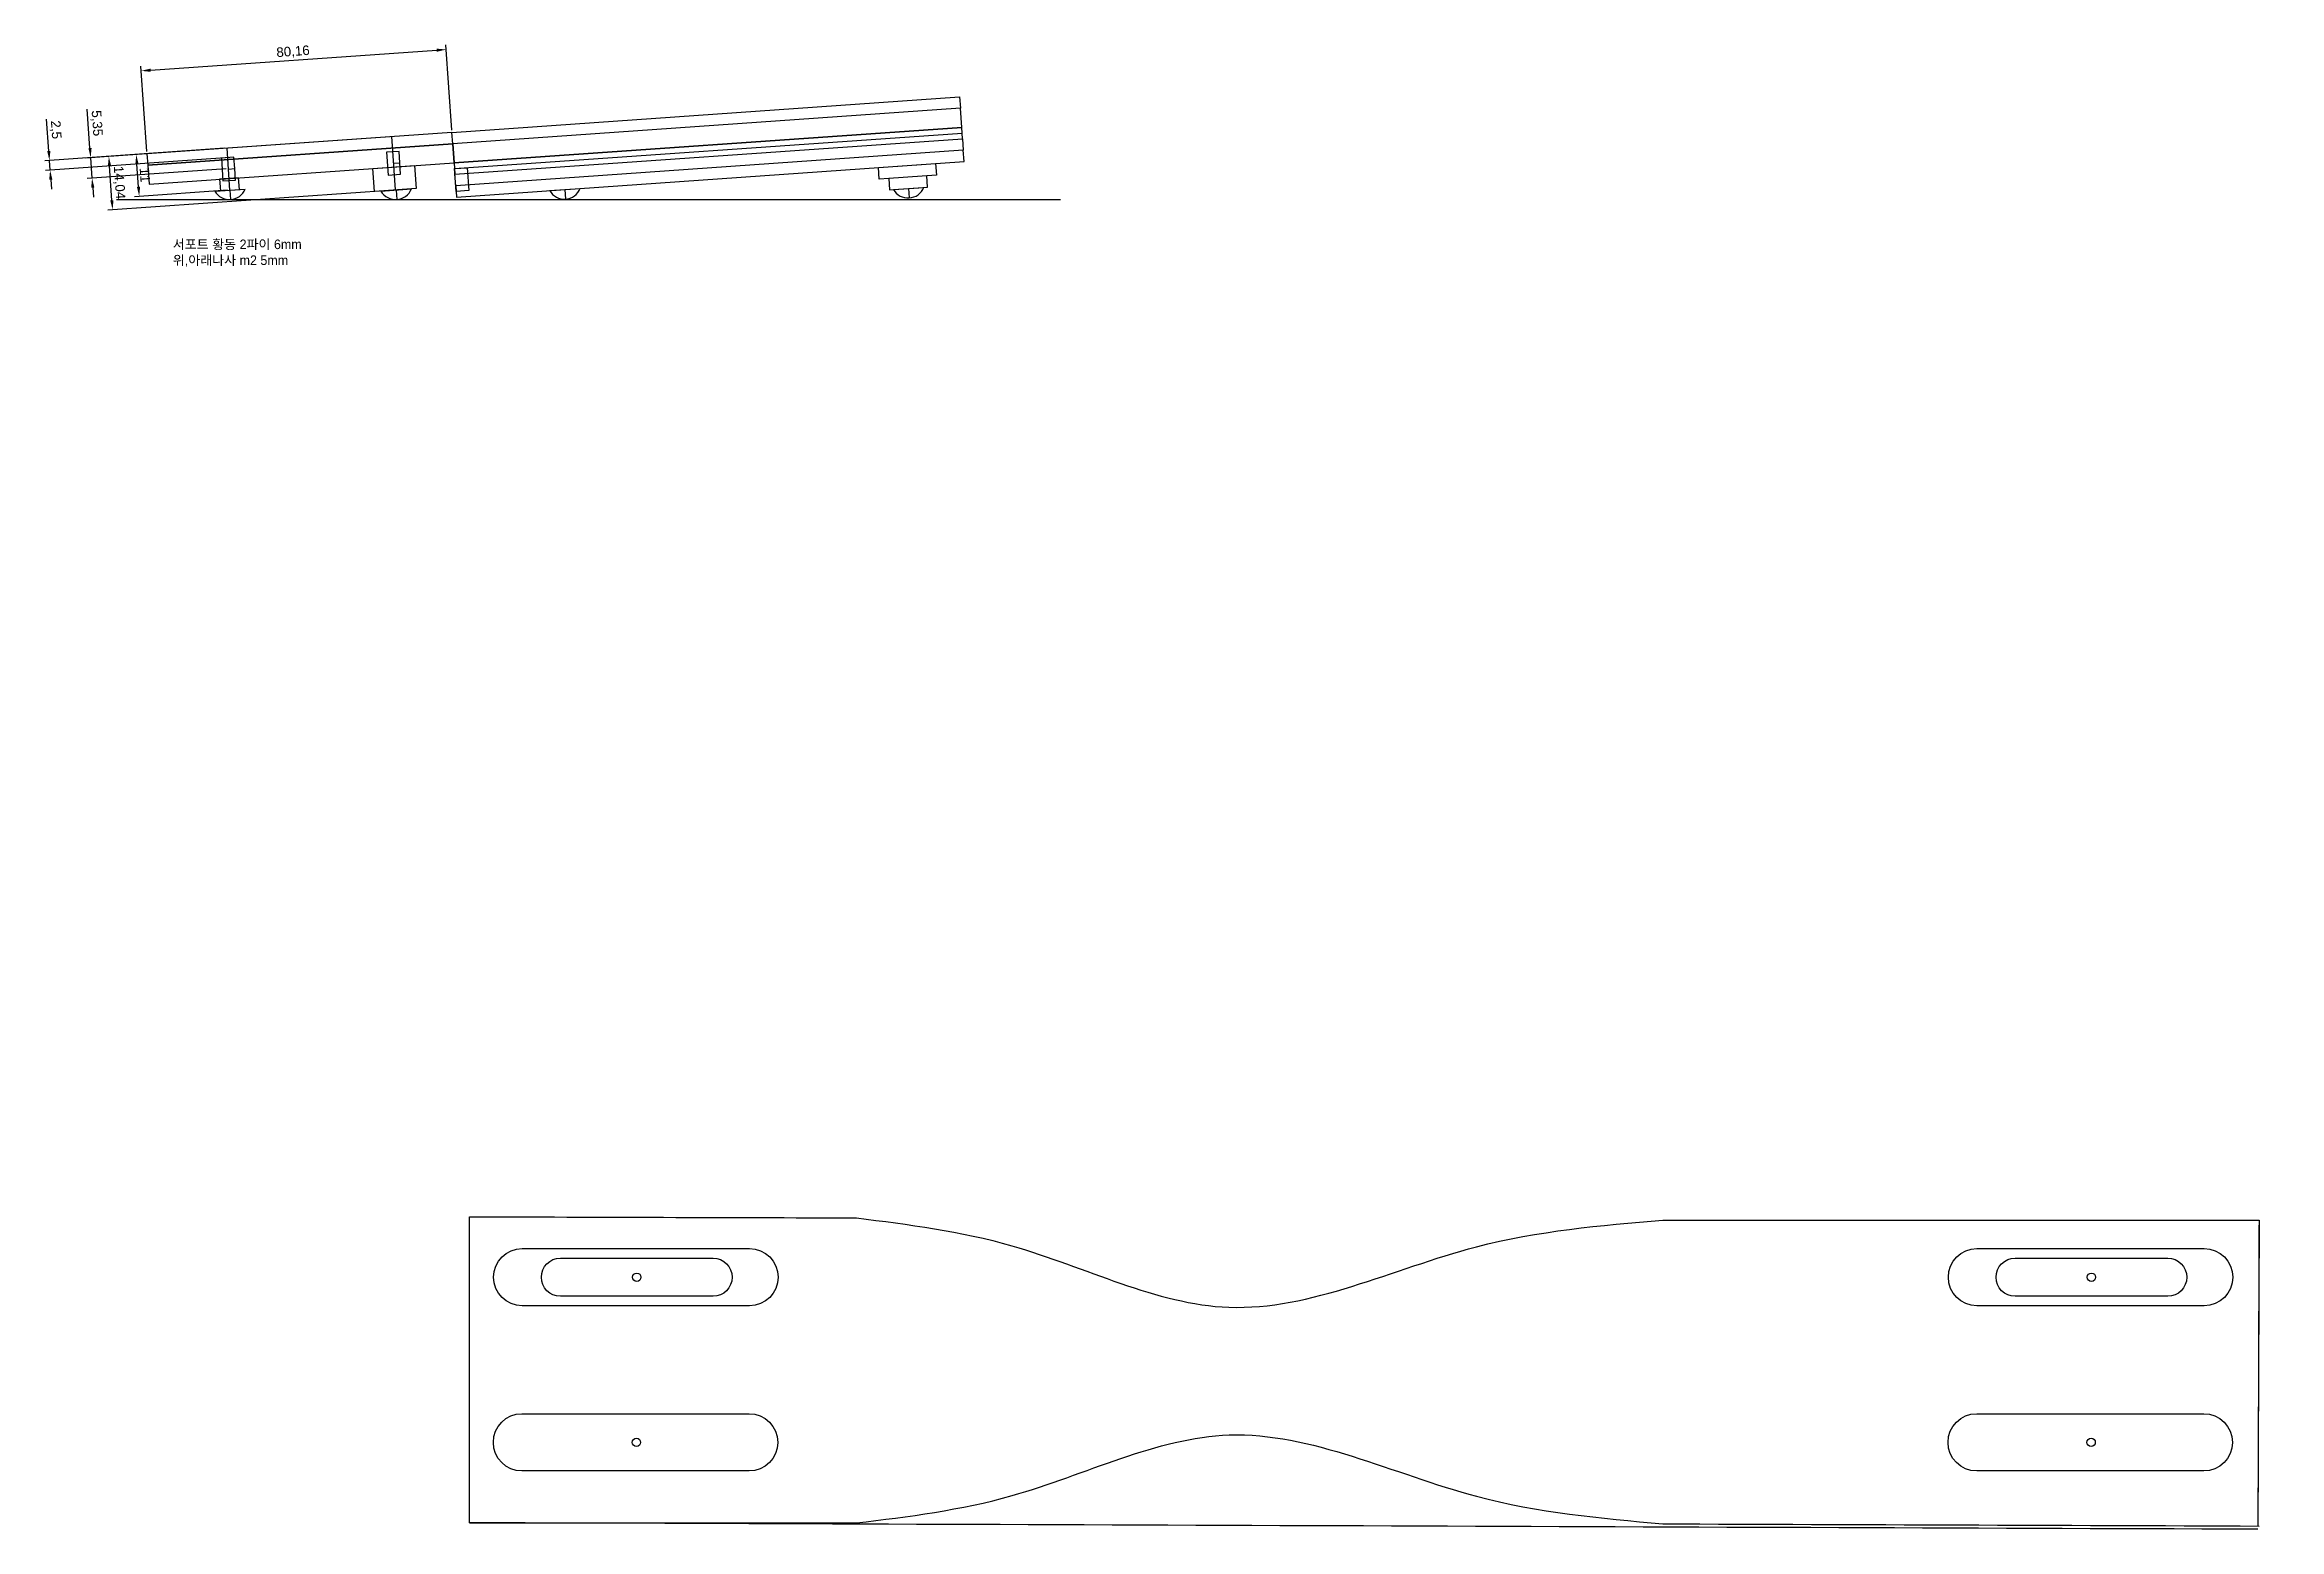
# Model space of a CAD drawing. Header units: millimetres. Extents: x 46 to 4458, y 59 to 1499.
# Drawn here: x 977 to 1563, y 389 to 778 of the extents above; entities that cross this region are included whole.
import ezdxf

# ---------------------------------------------------------------- set-up
doc = ezdxf.new("R2010")
doc.units = ezdxf.units.MM
doc.styles.get("Standard").update_dxf_attribs({"font": 'arial.ttf'})
doc.dimstyles.new('ISO-25', dxfattribs={"dimtxt": 2.5, "dimasz": 2.5, "dimexe": 1.25, "dimexo": 0.625, "dimtad": 1, "dimtxsty": 'Standard', "dimcen": 2.5, "dimadec": 0, "dimazin": 0, "dimtfac": 1, "dimtmove": 0, "dimatfit": 3, "dimfxl": 1, "dimarcsym": 0})

msp = doc.modelspace()

# ---------------------------------------------------------------- texts
at = {"insert": (1010.764, 726.50144), "char_height": 2.5, "attachment_point": 1}
msp.add_mtext_dynamic_manual_height_columns('{\\fGulim|b0|i0|c129|p50;서포트 황동 2파이 6mm \\P위,아래나사 m2 5mm}', width=38.6684814, gutter_width=12.5, heights=[0], dxfattribs=at)

# ---------------------------------------------------------------- blocks, each defined once
blk = doc.blocks.new('*D14')
at = {"color": 0, "lineweight": -2, "transparency": 16777216}
for p, q in [((1004.94, 770.87), (1079.92, 776.11)), ((1083.89, 755.19), (1082.33, 777.53)), ((1003.92, 749.6), (1002.36, 771.94))]:
    blk.add_line(p, q, dxfattribs=at)
at = {"color": 0, "transparency": 16777216}
for points in [[(1079.89, 776.52), (1079.95, 775.69), (1082.41, 776.28)], [(1004.91, 771.28), (1004.97, 770.45), (1002.45, 770.69)]]:
    blk.add_solid(points, dxfattribs=at)
at = {"layer": 'Defpoints', "color": 0, "transparency": 16777216}
for p in [(1082.41, 776.28), (1083.93, 754.57), (1003.97, 748.98)]:
    blk.add_point(p, dxfattribs=at)
at = {"color": 0, "transparency": 16777216, "insert": (1042.28, 775.61), "char_height": 2.5, "attachment_point": 5, "rotation": 4}
blk.add_mtext('80,16', dxfattribs=at)
blk = doc.blocks.new('*D16')
at = {"color": 0, "lineweight": -2, "transparency": 16777216}
for p, q in [((1024.34, 750.4), (999.93, 748.7)), ((1001.77, 740.3), (1001.35, 746.29)), ((1025.11, 739.43), (1000.7, 737.72))]:
    blk.add_line(p, q, dxfattribs=at)
at = {"color": 0, "transparency": 16777216}
for points in [[(1001.77, 746.32), (1000.94, 746.26), (1001.18, 748.78)], [(1002.19, 740.33), (1001.36, 740.27), (1001.95, 737.81)]]:
    blk.add_solid(points, dxfattribs=at)
at = {"layer": 'Defpoints', "color": 0, "transparency": 16777216}
for p in [(1024.96, 750.45), (1001.18, 748.78), (1025.73, 739.47)]:
    blk.add_point(p, dxfattribs=at)
at = {"color": 0, "transparency": 16777216, "insert": (1003.44, 743.43), "char_height": 2.5, "attachment_point": 5, "rotation": 274}
blk.add_mtext('11', dxfattribs=at)
blk = doc.blocks.new('*D17')
at = {"color": 0, "lineweight": -2, "transparency": 16777216}
for p, q in [((1067.7, 753.43), (992.74, 748.19)), ((994.79, 736.77), (994.16, 745.79)), ((1068.68, 739.43), (993.72, 734.19))]:
    blk.add_line(p, q, dxfattribs=at)
at = {"color": 0, "transparency": 16777216}
for points in [[(994.58, 745.82), (993.75, 745.76), (993.99, 748.28)], [(995.21, 736.8), (994.38, 736.74), (994.97, 734.28)]]:
    blk.add_solid(points, dxfattribs=at)
at = {"layer": 'Defpoints', "color": 0, "transparency": 16777216}
for p in [(1068.32, 753.48), (993.99, 748.28), (1069.3, 739.48)]:
    blk.add_point(p, dxfattribs=at)
at = {"color": 0, "transparency": 16777216, "insert": (996.6, 741.43), "char_height": 2.5, "attachment_point": 5, "rotation": 274}
blk.add_mtext('14,04', dxfattribs=at)
blk = doc.blocks.new('*D18')
at = {"color": 0, "lineweight": -2, "transparency": 16777216}
for p, q in [((989.05, 750.44), (988.33, 760.68)), ((1024.34, 750.4), (987.98, 747.86)), ((1024.71, 745.06), (988.35, 742.52)), ((989.6, 742.61), (989.23, 747.95)), ((989.77, 740.11), (989.95, 737.62))]:
    blk.add_line(p, q, dxfattribs=at)
at = {"color": 0, "transparency": 16777216}
for points in [[(989.47, 750.47), (988.64, 750.41), (989.23, 747.95)], [(990.19, 740.14), (989.36, 740.08), (989.6, 742.61)]]:
    blk.add_solid(points, dxfattribs=at)
at = {"layer": 'Defpoints', "color": 0, "transparency": 16777216}
for p in [(1024.96, 750.45), (989.23, 747.95), (1025.34, 745.1)]:
    blk.add_point(p, dxfattribs=at)
at = {"color": 0, "transparency": 16777216, "insert": (990.73, 756.96), "char_height": 2.5, "attachment_point": 5, "rotation": 274}
blk.add_mtext('5,35', dxfattribs=at)
blk = doc.blocks.new('*D19')
at = {"color": 0, "lineweight": -2, "transparency": 16777216}
for p, q in [((978.25, 749.69), (977.67, 758.03)), ((1024.34, 750.4), (977.18, 747.1)), ((1024.51, 747.91), (977.35, 744.61)), ((978.6, 744.7), (978.43, 747.19)), ((978.77, 742.2), (978.95, 739.71))]:
    blk.add_line(p, q, dxfattribs=at)
at = {"color": 0, "transparency": 16777216}
for points in [[(978.67, 749.72), (977.84, 749.66), (978.43, 747.19)], [(979.19, 742.23), (978.36, 742.18), (978.6, 744.7)]]:
    blk.add_solid(points, dxfattribs=at)
at = {"layer": 'Defpoints', "color": 0, "transparency": 16777216}
for p in [(1024.96, 750.45), (978.43, 747.19), (1025.14, 747.95)]:
    blk.add_point(p, dxfattribs=at)
at = {"color": 0, "transparency": 16777216, "insert": (979.99, 755.25), "char_height": 2.5, "attachment_point": 5, "rotation": 274}
blk.add_mtext('2,5', dxfattribs=at)

# ---------------------------------------------------------------- dimensions: what is measured, and where the dimension line sits
for p1, p2, distance, picture, middle in [((1003.96682, 748.97812), (1083.93155, 754.5698), 21.7658, '*D14', (1042.28248, 775.60894)), ((1025.13659, 747.95235), (1024.9622, 750.44626), 46.65011, '*D19', (979.99467, 755.25264)), ((1025.33573, 745.10465), (1024.9622, 750.44626), 35.82425, '*D18', (990.7279, 756.95536)), ((1069.30049, 739.47696), (1068.32143, 753.47823), 74.51442, '*D17', (996.60026, 741.42813)), ((1025.72953, 739.47305), (1024.9622, 750.44626), 23.84214, '*D16', (1003.43734, 743.42766))]:
    dim = msp.add_aligned_dim(p1=p1, p2=p2, distance=distance, dimstyle='ISO-25')
    dim.commit()
    dim.dimension.update_dxf_attribs({"geometry": picture, "text_midpoint": middle})

# ---------------------------------------------------------------- linework, layer by layer
for p, q in [((1021.74483, 739.1783), (1029.72534, 739.73636)), ((1025.73509, 739.45733), (1025.90948, 736.96342)), ((1065.31024, 739.19793), (1073.29075, 739.75598)), ((1069.30049, 739.47696), (1069.47488, 736.98304)), ((1109.53129, 739.31839), (1117.51181, 739.87645)), ((1113.52155, 739.59742), (1113.69594, 737.10351)), ((1199.61737, 739.60317), (1207.59789, 740.16123)), ((1203.60763, 739.8822), (1203.78202, 737.38829)), ((996.0428, 736.96342), (1243.44664, 736.96342))]:
    msp.add_line(p, q)
for points in [[(1217.19368, 760.88107), (1084.14082, 751.57711), (1083.93155, 754.5698), (1216.98441, 763.87376)], [(1084.4896, 746.58929), (1217.54247, 755.89325), (1217.19368, 760.88107), (1084.14082, 751.57711)]]:
    msp.add_lwpolyline(points, close=True)
for points in [[(1217.73401, 752.89932), (1217.52474, 755.89201), (1084.4896, 746.58929), (1084.69887, 743.59659)], [(1083.93155, 754.5698), (1003.96682, 748.97812), (1004.17609, 745.98543), (1084.14082, 751.57711), (1083.93155, 754.5698)], [(1004.17609, 745.98543), (1004.52487, 740.99761), (1084.4896, 746.58929), (1084.14082, 751.57711), (1004.17609, 745.98543)], [(1025.72953, 739.47305), (1024.9622, 750.44626)], [(1069.10129, 739.49858), (1068.1247, 753.46448)], [(1084.90814, 740.6039), (1084.69887, 743.59659), (1217.73401, 752.89932), (1217.94328, 749.90662)], [(1218.15255, 746.91393), (1217.94328, 749.90662), (1084.90814, 740.6039), (1085.11741, 737.61121), (1218.15255, 746.91393)], [(1025.34586, 744.95966), (1026.99185, 745.07476), (1026.78258, 748.06745), (1023.49061, 747.83725), (1023.90915, 741.85187), (1027.20111, 742.08206), (1026.99185, 745.07476)], [(1074.14931, 745.86622), (1074.56785, 739.88084), (1063.63473, 739.11632), (1063.21619, 745.1017), (1074.14931, 745.86622)], [(1068.613, 746.48153), (1070.25898, 746.59663), (1070.04971, 749.58932), (1066.75775, 749.35912), (1067.17628, 743.37374), (1070.46825, 743.60393), (1070.25898, 746.59663)], [(1198.41054, 742.52611), (1195.91663, 742.35172), (1195.70736, 745.34441), (1210.67082, 746.39076), (1210.88009, 743.39807), (1198.41054, 742.52611)], [(1023.02635, 742.29136), (1023.23561, 739.29866), (1028.22344, 739.64745), (1028.01417, 742.64014), (1023.02635, 742.29136)], [(1198.41054, 742.52611), (1198.61981, 739.53342), (1208.59545, 740.23098), (1208.38618, 743.22368), (1198.41054, 742.52611)], [(1088.48237, 390.3465), (1088.48237, 470.50759)], [(1557.55549, 469.64611), (1557.26105, 389.48611)]]:
    msp.add_lwpolyline(points)
at = {"color": 2}
msp.add_lwpolyline([(1084.4896, 746.58929), (1084.59424, 745.09294), (1217.62938, 754.39566), (1217.52474, 755.89201), (1084.4896, 746.58929)], dxfattribs=at)
at = {"color": 3}
msp.add_lwpolyline([(1084.59424, 745.09294), (1087.8862, 745.32314), (1088.30474, 739.33775), (1085.01278, 739.10755), (1084.59424, 745.09294)], dxfattribs=at)
for points in [[(1102.34918, 462.15759), (1161.89323, 462.15759, -1), (1161.89323, 447.15759), (1102.34918, 447.15759, -1)], [(1112.34918, 459.65759), (1152.34918, 459.65759, -1), (1152.34918, 449.65759), (1112.34918, 449.65759, -1)], [(1483.63362, 462.15759), (1543.17767, 462.15759, -1), (1543.17767, 447.15759), (1483.63362, 447.15759, -1)], [(1493.63362, 459.65759), (1533.63362, 459.65759, -1), (1533.63362, 449.65759), (1493.63362, 449.65759, -1)], [(1102.26973, 418.8965), (1161.81378, 418.8965, -1), (1161.81378, 403.8965), (1102.26973, 403.8965, -1)], [(1483.55417, 418.8965), (1543.09822, 418.8965, -1), (1543.09822, 403.8965), (1483.55417, 403.8965, -1)]]:
    msp.add_lwpolyline(points, format="xyb", close=True)
for centre in [(1132.34918, 454.65759), (1513.63362, 454.65759), (1132.26973, 411.3965), (1513.55417, 411.3965)]:
    msp.add_circle(centre, 1.1)
for centre in [(1025.59906, 741.40258), (1069.16447, 741.42221), (1113.38553, 741.54267), (1203.4716, 741.82745)]:
    msp.add_arc(centre, 4.45, 209.98923358, 338.01076642)
for points, knots in [([(1557.25788, 388.62464), (1400.99938, 389.1986), (1244.74087, 389.77255), (1088.48237, 390.3465), (1088.48237, 417.06686), (1088.48237, 443.78723), (1088.48237, 470.50759), (1122.63209, 470.40692), (1156.28181, 470.30626), (1189.93153, 470.2056), (1203.59148, 468.48024), (1236.7327, 464.29426), (1289.8108, 436.34312), (1346.49802, 464.93571), (1384.9402, 468.24165), (1401.27161, 469.64611), (1453.19957, 469.64611), (1505.12753, 469.64611), (1557.55549, 469.64611), (1557.45734, 442.92611), (1557.35919, 416.20611), (1557.26105, 389.48611)], [0, 0, 0, 0, 1, 1, 1, 2, 2, 2, 3, 3, 3, 44.417477665, 103.485409083, 170.289260545, 219.631762366, 219.631762366, 219.631762366, 220.631762366, 220.631762366, 220.631762366, 221.631762366, 221.631762366, 221.631762366, 221.631762366]), ([(1088.48237, 470.50759), (1122.63209, 470.40692), (1156.28181, 470.30626), (1189.93153, 470.2056), (1203.59148, 468.48024), (1236.7327, 464.29426), (1289.8108, 436.34312), (1346.49802, 464.93571), (1384.9402, 468.24165), (1401.27161, 469.64611), (1453.19957, 469.64611), (1505.12753, 469.64611), (1557.55549, 469.64611)], [0, 0, 0, 0, 1, 1, 1, 42.417477665, 101.485409083, 168.289260545, 217.631762366, 217.631762366, 217.631762366, 218.631762366, 218.631762366, 218.631762366, 218.631762366]), ([(1088.48237, 390.3465), (1122.63223, 390.32173), (1156.28209, 390.2988), (1189.93196, 390.27586), (1203.59815, 391.95103), (1236.75453, 396.01526), (1289.93494, 423.77124), (1346.51674, 394.97063), (1384.94653, 391.52351), (1401.27267, 390.05907), (1453.20027, 389.86834), (1505.12788, 389.6776), (1557.55549, 389.48503)], [0, 0, 0, 0, 1, 1, 1, 42.417477665, 101.485409083, 168.289260545, 217.631762366, 217.631762366, 217.631762366, 218.631762366, 218.631762366, 218.631762366, 218.631762366])]:
    msp.add_open_spline(points, degree=3, knots=knots)

msp.set_redraw_order([(e.dxf.handle, doc.entitydb.next_handle()) for e in msp.query("TEXT MTEXT ATTDEF DIMENSION ARC_DIMENSION")])  # texts and dimensions are drawn at this point

doc.saveas('drawing.dxf')
